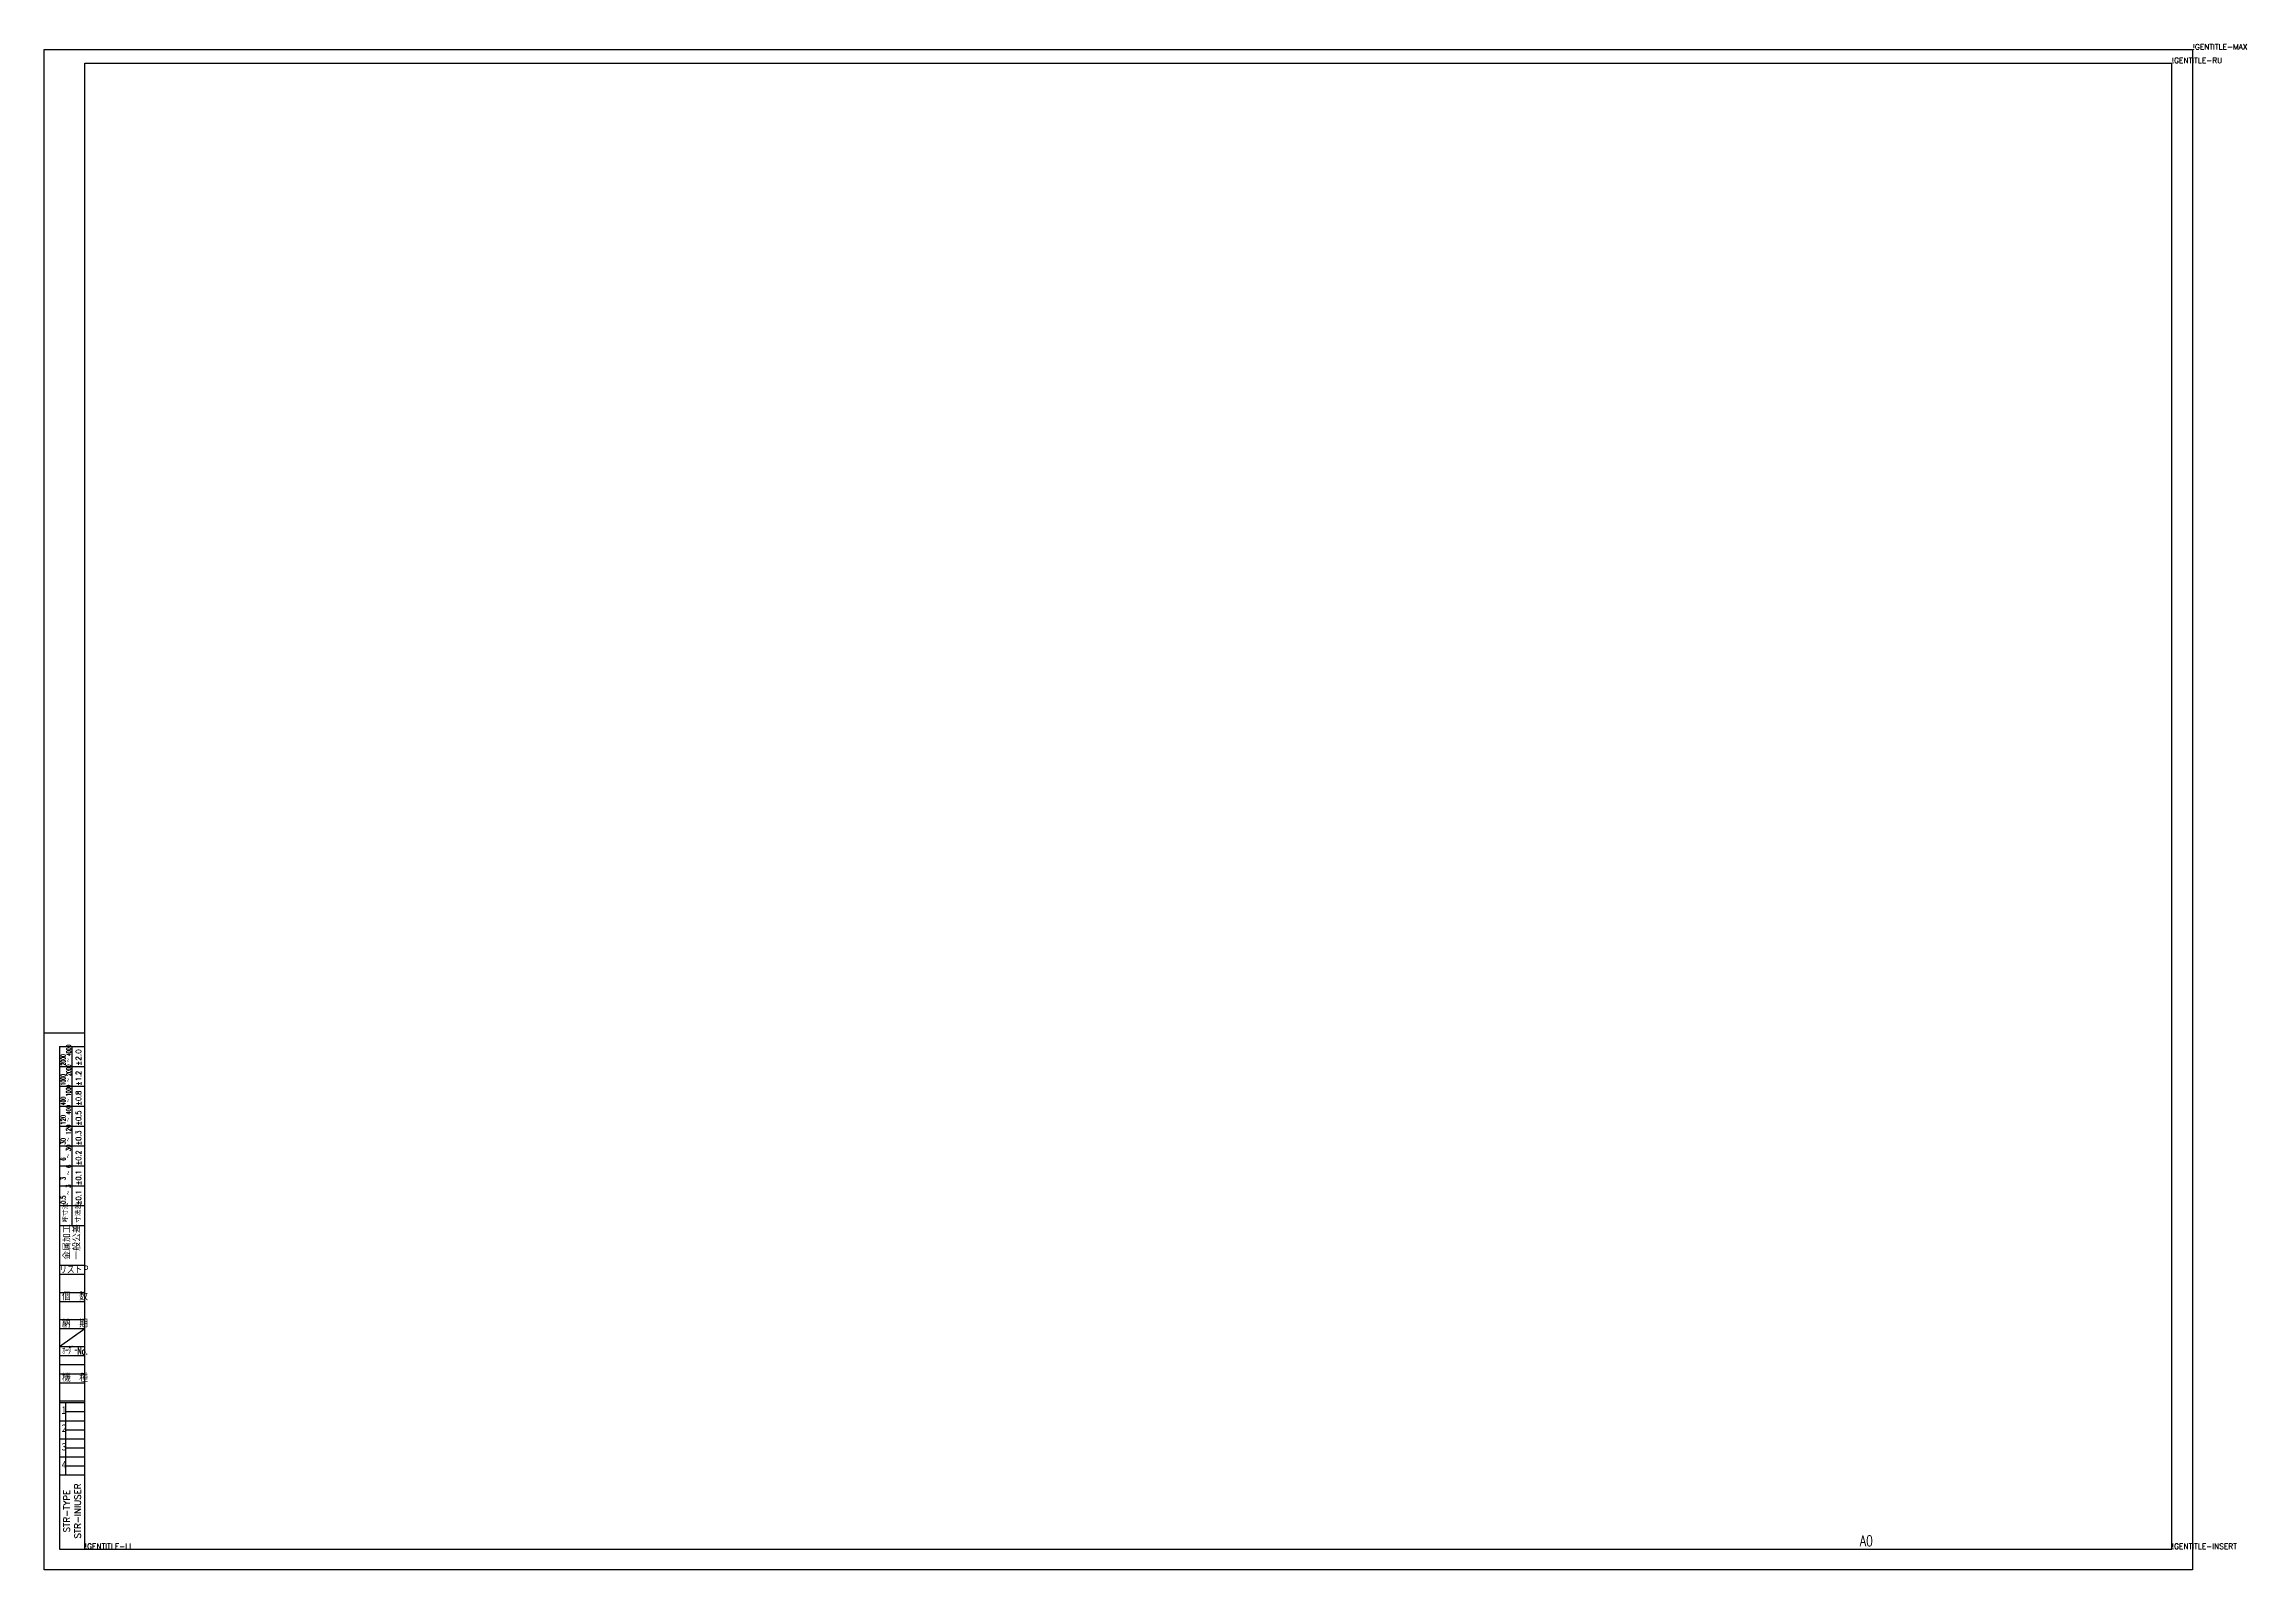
# Model space of a CAD drawing. Extents: x 0 to 1222, y 0 to 844.
import ezdxf
from ezdxf.enums import TextEntityAlignment as Align

# ---------------------------------------------------------------- set-up
doc = ezdxf.new("R2010")
doc.units = 0
doc.layers.get('Defpoints').update_dxf_attribs({"linetype": 'CONTINUOUS'})
doc.layers.add('AM_BOR', color=7, linetype='CONTINUOUS', lineweight=30)
doc.styles.add('ACJISTS', font='romanc.shx', dxfattribs={"height": 1, "bigfont": 'extfont2.shx'})
doc.styles.add('TM_WAKU1', font='SIMPLEX.shx', dxfattribs={"bigfont": 'extfont2.shx'})
doc.styles.add('TM_WAKU2', font='SIMPLEX.shx', dxfattribs={"width": 0.75, "bigfont": 'EXTFONT.shx'})
doc.styles.add('TOYO-SEET1', font='SIMPLEX.shx', dxfattribs={"bigfont": 'extfont2.shx'})

msp = doc.modelspace()

# ---------------------------------------------------------------- linework, layer by layer
at = {"layer": 'AM_BOR'}
for p, q in [((22.5, 833.5), (1177.5, 833.5)), ((22.5, 11.5), (22.5, 833.5)), ((1177.5, 11.5), (1177.5, 833.5)), ((22.5, 11.5), (1177.5, 11.5)), ((22.5, 11.5), (1177.5, 11.5))]:
    msp.add_line(p, q, dxfattribs=at)
at = {"layer": 'AM_BOR', "color": 1, "lineweight": 25}
for p, q in [((0, 297), (22.5, 297)), ((8.5, 289.5), (8.5, 11.5)), ((8.5, 289.5), (22.5, 289.5)), ((15.5, 190.5), (15.5, 289.5)), ((8.5, 278.5), (22.5, 278.5)), ((8.5, 267.5), (22.5, 267.5)), ((8.5, 256.5), (22.5, 256.5)), ((8.5, 245.5), (22.5, 245.5)), ((8.5, 234.5), (22.5, 234.5)), ((8.5, 223.5), (22.5, 223.5)), ((8.5, 212.5), (22.5, 212.5)), ((8.5, 201.5), (22.5, 201.5)), ((8.5, 190.5), (22.5, 190.5)), ((8.5, 168.5), (22.5, 168.5)), ((8.5, 163.5), (22.5, 163.5)), ((8.5, 153.5), (22.5, 153.5)), ((8.5, 148.5), (22.5, 148.5)), ((8.5, 138.5), (22.5, 138.5)), ((8.5, 123.5), (22.5, 133.5)), ((8.5, 133.5), (22.5, 133.5)), ((8.5, 123.5), (22.5, 123.5)), ((8.5, 118.5), (22.5, 118.5)), ((8.5, 113.5), (22.5, 113.5)), ((8.5, 108.5), (22.5, 108.5)), ((8.5, 103.5), (22.5, 103.5)), ((8.5, 93.5), (22.5, 93.5)), ((8.5, 92.5), (22.5, 92.5)), ((12, 52.5), (12, 92.5)), ((12, 87.5), (22.5, 87.5)), ((8.5, 82.5), (22.5, 82.5)), ((12, 77.5), (22.5, 77.5)), ((8.5, 72.5), (22.5, 72.5)), ((8.5, 62.5), (22.5, 62.5)), ((12, 67.5), (22.5, 67.5)), ((8.5, 52.5), (22.5, 52.5)), ((12, 57.5), (22.5, 57.5)), ((8.5, 11.5), (22.5, 11.5))]:
    msp.add_line(p, q, dxfattribs=at)
at = {"layer": 'Defpoints', "color": 1, "lineweight": 25}
msp.add_lwpolyline([(0, 0), (0, 841), (1189, 841), (1189, 0)], close=True, dxfattribs=at)

# ---------------------------------------------------------------- texts
at = {"layer": 'AM_BOR', "style": 'ACJISTS'}
for s, p in [('!GENTITLE-MAX', (1189, 841)), ('!GENTITLE-RU', (1177.5, 833.5)), ('!GENTITLE-LL', (22.5, 11.5)), ('!GENTITLE-INSERT', (1177.5, 11.5))]:
    msp.add_text(s, height=3, dxfattribs=at).set_placement(p)
at = {"layer": 'AM_BOR', "color": 1, "lineweight": 25, "style": 'TOYO-SEET1'}
for s, height, width, p in [('2000', 2.5, 0.6, (11.8, 279)), ('～ 4000', 2.5, 0.6, (14.793, 280.878)), ('1000', 2.5, 0.6, (11.8, 268)), ('～ 2000', 2.5, 0.6, (14.793, 269.878)), ('±1.2', 3, 0.8, (20.5, 267.8)), ('400', 2.5, 0.6, (11.8, 257)), ('～ 1000', 2.5, 0.6, (14.744, 258.646)), ('±0.8', 3, 0.8, (20.5, 256.8)), ('120', 2.5, 0.7, (11.8, 246.2)), ('～ 400', 2.5, 0.7, (14.767, 247.805)), ('±0.5', 3, 0.8, (20.5, 245.8)), ('30', 2.5, 0.7, (11.8, 235.225)), ('～ 30', 2.5, 0.7, (14.69, 227.662)), ('～ 120', 2.5, 0.7, (14.716, 236.862)), ('±0.3', 3, 0.8, (20.5, 234.8)), ('6', 2.5, 0.7, (11.8, 226.292)), ('～ 6', 2.5, 0.7, (14.844, 218.313)), ('±0.2', 3, 0.8, (20.5, 223.8)), ('3', 2.5, 0.7, (11.8, 215.505)), ('～ 3', 2.5, 0.7, (14.716, 207.329)), ('±0.1', 3, 0.8, (20.5, 212.8)), ('±0.1', 3, 0.8, (20.5, 201.8)), ('0.5', 2.5, 0.7, (11.8, 202.421))]:
    msp.add_text(s, height=height, rotation=90, dxfattribs=dict(at, width=width)).set_placement(p)
for s, height, p in [('±2.0', 3, (20.5, 278.8)), ('呼寸法', 2.6, (13.216, 192.097)), ('寸法差', 2.6, (20.196, 191.995)), ('金属加工', 3.5, (14.426, 171.565)), ('一般公差', 3.5, (19.926, 171.565))]:
    msp.add_text(s, height=height, rotation=90, dxfattribs=at).set_placement(p)
for s, width, p in [('リストＰ', 0.75, (8.402, 163.901)), ('個\u3000数', 0.85, (9.903, 149.1)), ('納\u3000期', 0.85, (9.903, 134.1)), ('ｵｰﾀﾞｰNo.', 0.6, (9.903, 119.1)), ('機\u3000種', 0.85, (9.903, 104.1)), ('１', 0.75, (8.903, 85.884)), ('２', 0.75, (8.903, 75.918)), ('３', 0.75, (8.903, 65.65)), ('４', 0.75, (8.903, 55.685))]:
    msp.add_text(s, height=4, dxfattribs=dict(at, width=width)).set_placement(p)
at = {"layer": 'AM_BOR', "color": 1, "lineweight": 25, "style": 'TM_WAKU2', "width": 0.75}
msp.add_text('A0', height=6, dxfattribs=at).set_placement((1004.8, 19.05), align=Align.TOP_LEFT)
at = {"layer": 'AM_BOR', "color": 7, "style": 'TM_WAKU1', "flags": 8}
for tag, text, p in [('STR-TYPE', '機種名', (12.5, 32.5)), ('STR-INIUSER', 'ユーザー名', (18.5, 32.5))]:
    msp.add_attdef(tag, text=text, height=3.5, rotation=90, dxfattribs=at).set_placement(p, align=Align.MIDDLE)

doc.saveas('drawing.dxf')
